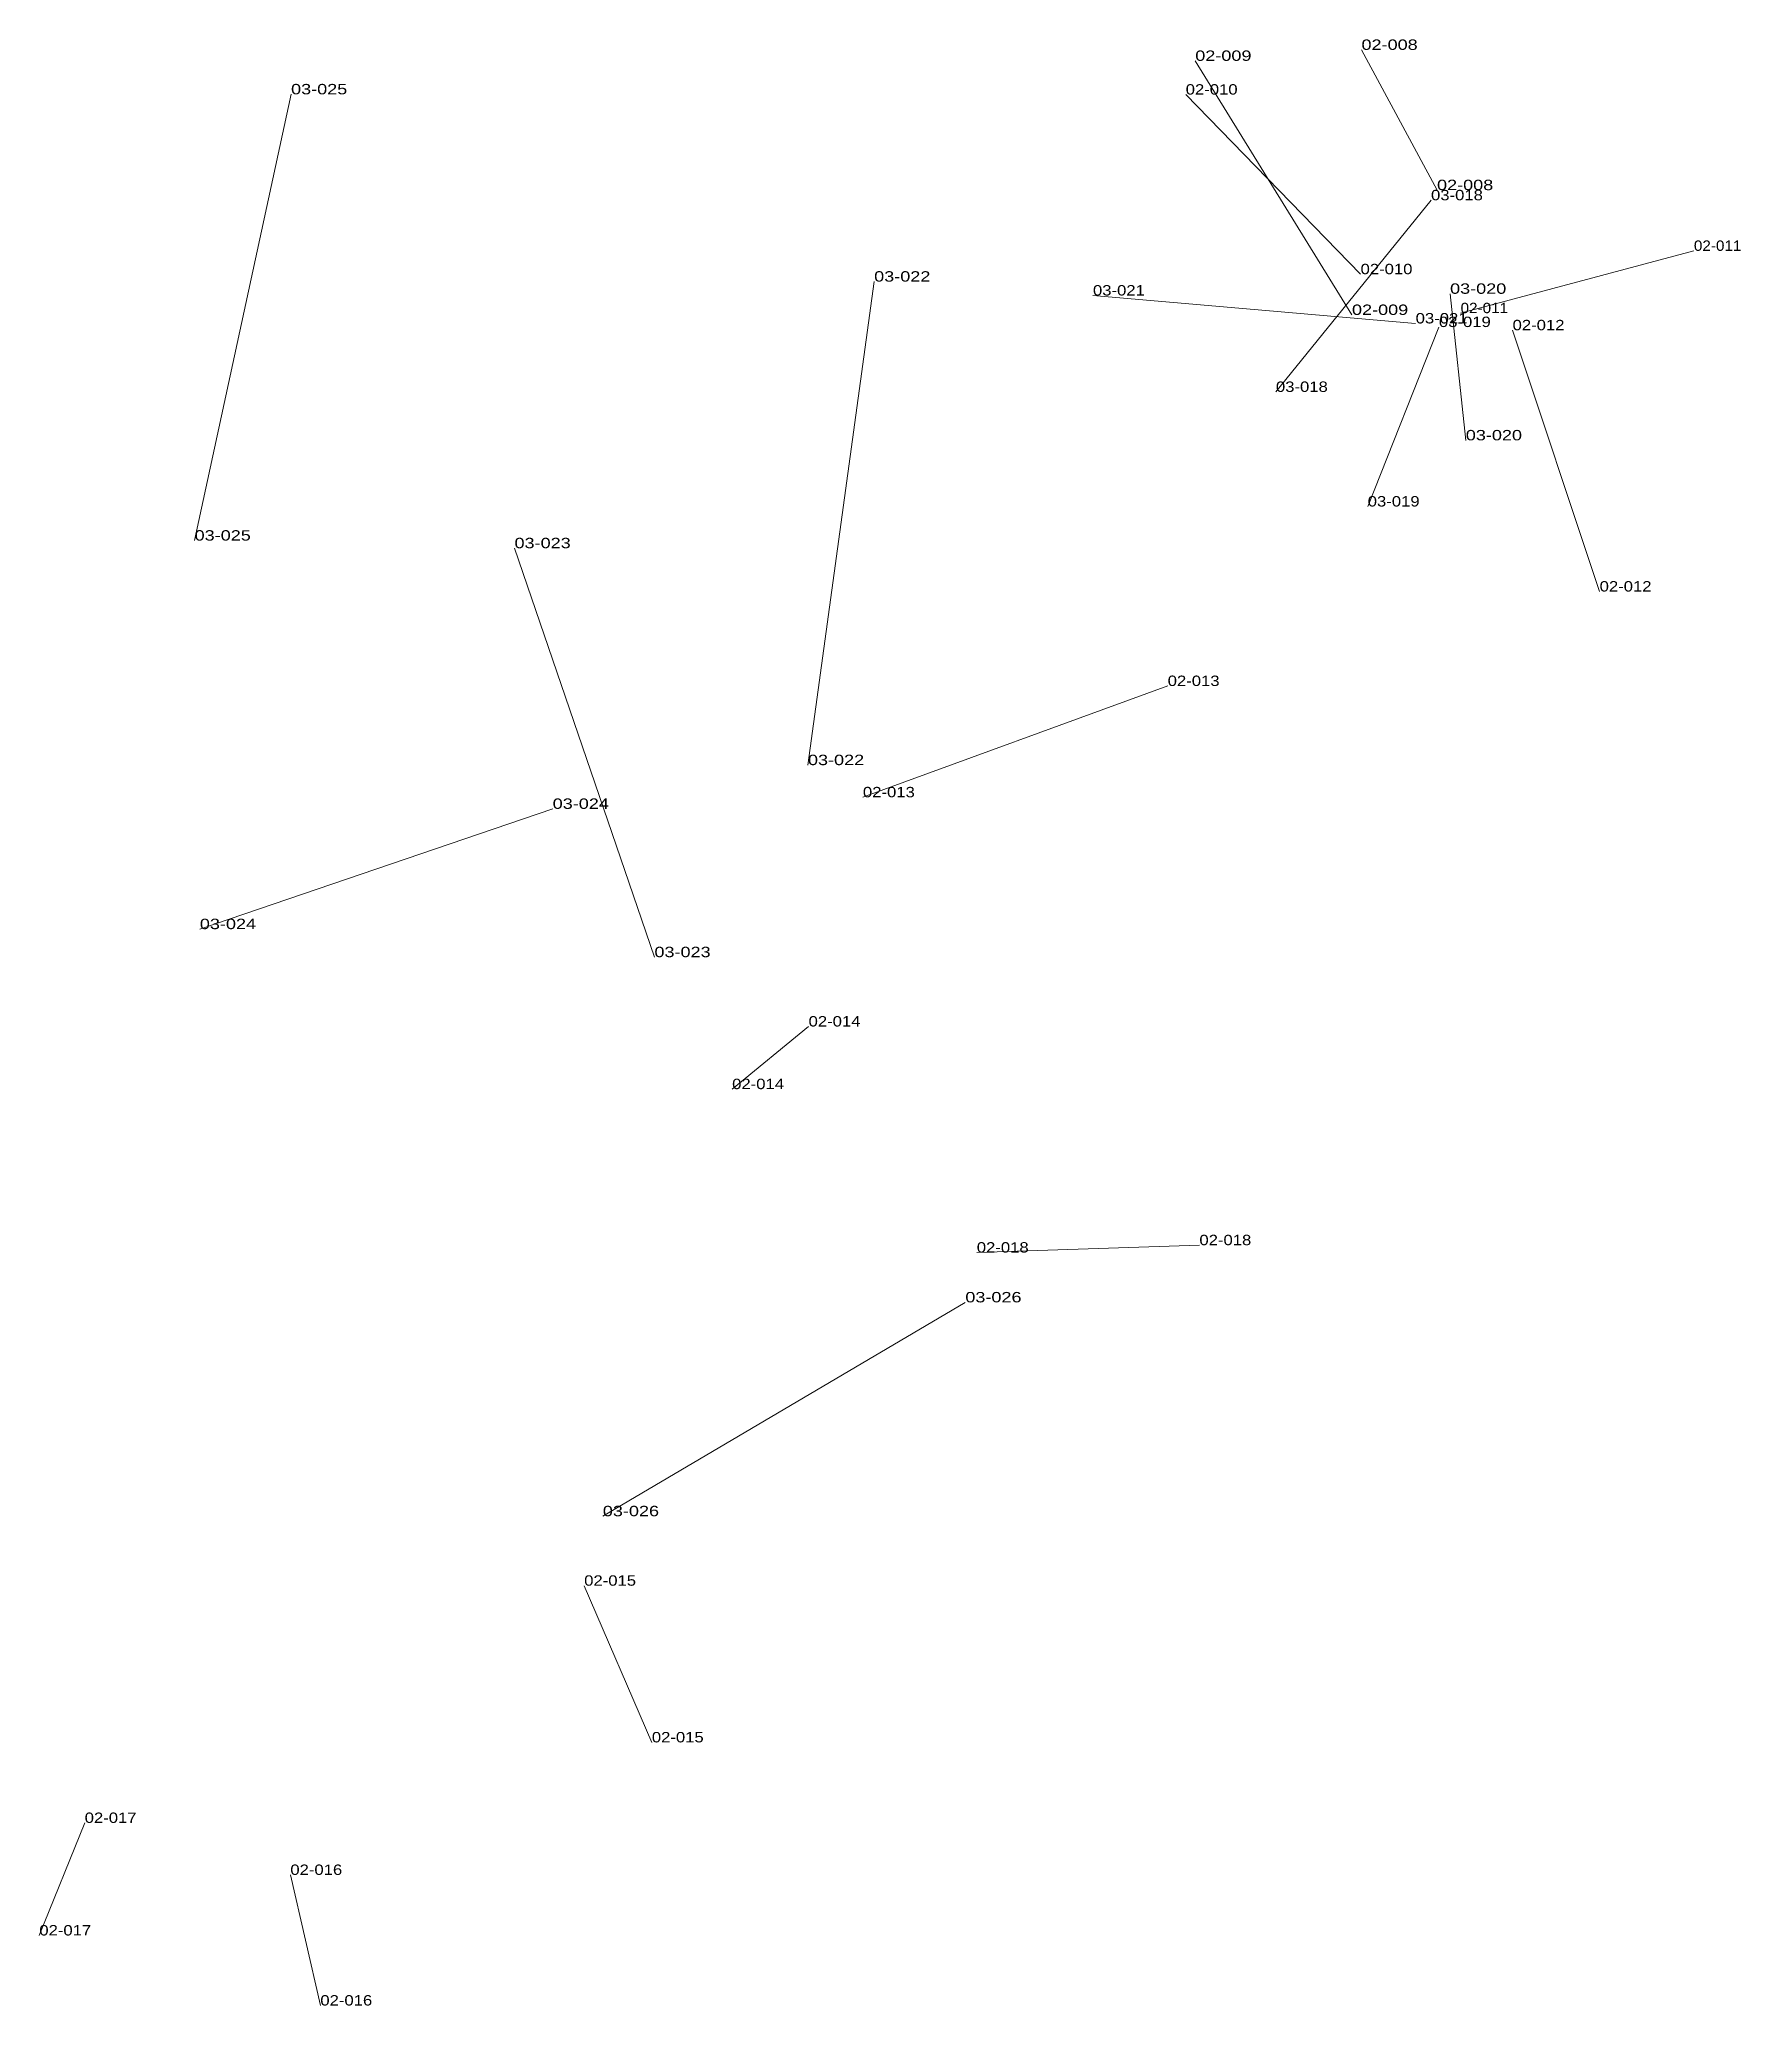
# Model space of a CAD drawing. Header units: metres. Extents: x 571156 to 607184, y 703608 to 727431.
# Drawn here: x 598026 to 598353.7, y 703607.6 to 703986.3 of the extents above; entities that cross this region are included whole.
import ezdxf

# ---------------------------------------------------------------- set-up
doc = ezdxf.new("R2010")
doc.units = ezdxf.units.M
doc.header["$LTSCALE"] = 0.8
doc.layers.add('60', color=7, linetype='Continuous', lineweight=13)
doc.layers.add('61', color=7, linetype='Continuous')

msp = doc.modelspace()

# ---------------------------------------------------------------- texts
at = {"layer": '60'}
for s, width, p in [('02-009', 1.3, (598248.62, 703982.13)), ('02-008', 1.3, (598280.64, 703984.25)), ('03-025', 1.3, (598074.46, 703975.69)), ('02-010', 1.2, (598246.78, 703975.64)), ('02-011', 1.1, (598344.66, 703945.55)), ('03-022', 1.3, (598186.77, 703939.63)), ('03-021', 1.2, (598228.92, 703936.95)), ('03-018', 1.2, (598264.16, 703918.39)), ('03-020', 1.3, (598300.73, 703909.06)), ('03-019', 1.2, (598281.84, 703896.32)), ('03-023', 1.3, (598117.5, 703888.29)), ('02-012', 1.2, (598326.51, 703879.95)), ('02-013', 1.2, (598243.31, 703861.76)), ('03-024', 1.3, (598056.89, 703814.94)), ('02-014', 1.2, (598159.42, 703784.13)), ('02-018', 1.2, (598249.42, 703754.08)), ('03-026', 1.3, (598204.33, 703743.07)), ('02-015', 1.2, (598143.95, 703658.34)), ('02-017', 1.2, (598025.97, 703621.16)), ('02-016', 1.2, (598080.1, 703607.67))]:
    msp.add_text(s, height=2, dxfattribs=dict(at, width=width)).set_placement(p)
at = {"layer": '61'}
for s, width, p in [('03-018', 1.2, (598294.03, 703955.29)), ('02-008', 1.3, (598295.19, 703957.24)), ('02-010', 1.2, (598280.46, 703941.05)), ('03-020', 1.3, (598297.7, 703937.28)), ('02-009', 1.3, (598278.81, 703933.21)), ('02-011', 1.1, (598299.72, 703933.55)), ('03-021', 1.2, (598291.07, 703931.57)), ('03-019', 1.2, (598295.55, 703930.88)), ('02-012', 1.2, (598309.74, 703930.26)), ('03-025', 1.3, (598055.88, 703889.76)), ('03-022', 1.3, (598174.02, 703846.52)), ('03-024', 1.3, (598124.85, 703838.1)), ('02-013', 1.2, (598184.61, 703840.33)), ('03-023', 1.3, (598144.45, 703809.54)), ('02-014', 1.2, (598174.14, 703796.19)), ('02-018', 1.2, (598206.54, 703752.66)), ('03-026', 1.3, (598134.51, 703701.89)), ('02-015', 1.2, (598130.92, 703688.51)), ('02-017', 1.2, (598034.71, 703642.83)), ('02-016', 1.2, (598074.32, 703632.82))]:
    msp.add_text(s, height=2, dxfattribs=dict(at, width=width)).set_placement(p)

# ---------------------------------------------------------------- linework, layer by layer
at = {"layer": '60'}
for p, q in [((598295.19, 703957.24), (598280.64, 703984.25)), ((598278.81, 703933.21), (598248.62, 703982.13)), ((598055.88, 703889.76), (598074.46, 703975.69)), ((598280.46, 703941.05), (598246.78, 703975.64)), ((598294.03, 703955.29), (598264.16, 703918.39)), ((598299.72, 703933.55), (598344.66, 703945.55)), ((598174.02, 703846.52), (598186.77, 703939.63)), ((598291.07, 703931.57), (598228.92, 703936.95)), ((598297.7, 703937.28), (598300.73, 703909.06)), ((598295.55, 703930.88), (598281.84, 703896.32)), ((598309.74, 703930.26), (598326.51, 703879.95)), ((598144.45, 703809.54), (598117.5, 703888.29)), ((598184.61, 703840.33), (598243.31, 703861.76)), ((598124.85, 703838.1), (598056.89, 703814.94)), ((598174.14, 703796.19), (598159.42, 703784.13)), ((598206.54, 703752.66), (598249.42, 703754.08)), ((598134.51, 703701.89), (598204.33, 703743.07)), ((598130.92, 703688.51), (598143.95, 703658.34)), ((598034.71, 703642.83), (598025.97, 703621.16)), ((598074.32, 703632.82), (598080.1, 703607.67))]:
    msp.add_line(p, q, dxfattribs=at)

msp.set_redraw_order([(e.dxf.handle, doc.entitydb.next_handle()) for e in msp.query("TEXT MTEXT ATTDEF DIMENSION ARC_DIMENSION")])  # texts and dimensions are drawn at this point

doc.saveas('drawing.dxf')
